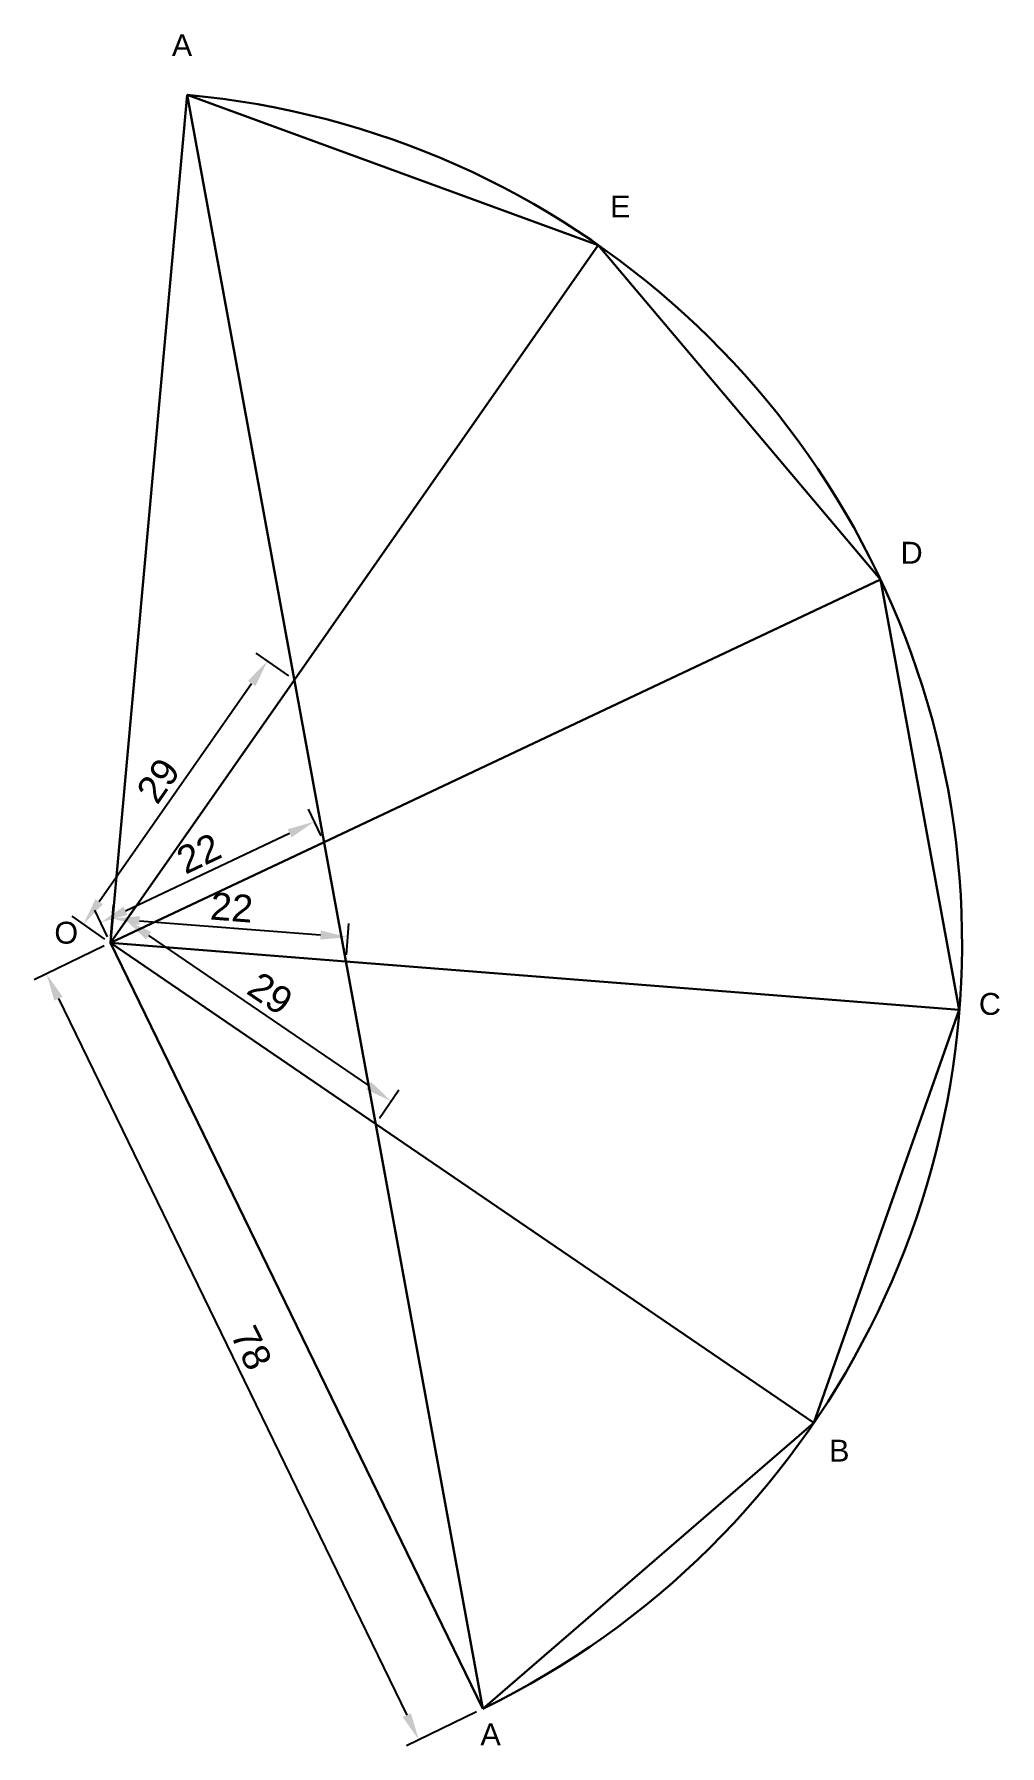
# Model space of a CAD drawing. Header units: millimetres. Extents: x 137 to 7220, y 7466 to 9893.
# Drawn here: x 4514.5 to 4602.8, y 8493.5 to 8650 of the extents above; entities that cross this region are included whole.
import ezdxf

# ---------------------------------------------------------------- set-up
doc = ezdxf.new("R2010")
doc.units = ezdxf.units.MM
doc.header["$PDMODE"] = 35
doc.header["$PDSIZE"] = 3
doc.layers.add('Dimensions', color=1, linetype='Continuous')
doc.layers.add('Text', color=7, linetype='Continuous')
doc.layers.add('Object', color=7, linetype='Continuous', lineweight=30)
doc.styles.get("Standard").update_dxf_attribs({"font": 'arial.ttf'})
doc.dimstyles.new('ISO-25', dxfattribs={"dimtxt": 2.5, "dimasz": 2.5, "dimexe": 1.25, "dimexo": 0.625, "dimtad": 1, "dimdec": 0, "dimtxsty": 'Standard', "dimcen": 2.5, "dimadec": 0, "dimazin": 0, "dimtfac": 1, "dimtdec": 0, "dimtmove": 0, "dimatfit": 3, "dimfxl": 1, "dimarcsym": 0})

msp = doc.modelspace()

# ---------------------------------------------------------------- texts
at = {"layer": 'Text'}
for s, p in [('A', (4527.096, 8647.977)), ('E', (4567.15, 8633.227)), ('D', (4593.708, 8601.581)), ('O', (4516.358, 8566.849)), ('C', (4600.859, 8560.338)), ('B', (4587.171, 8519.504)), ('A', (4555.3, 8493.574))]:
    msp.add_text(s, height=2, dxfattribs=at).set_placement(p)

# ---------------------------------------------------------------- blocks, each defined once
blk = doc.blocks.new('*D1075')
at = {"layer": 'Defpoints', "color": 0, "transparency": 16777216}
for p in [(4535.83, 8592.68), (4538.29, 8590.96), (4521.48, 8566.91)]:
    blk.add_point(p, dxfattribs=at)
at = {"layer": 'Dimensions', "color": 0, "lineweight": -2, "transparency": 16777216}
for p, q in [((4537.78, 8591.32), (4534.8, 8593.4)), ((4520.45, 8570.69), (4534.39, 8590.63)), ((4520.97, 8567.27), (4517.99, 8569.35))]:
    blk.add_line(p, q, dxfattribs=at)
at = {"layer": 'Dimensions', "color": 0, "transparency": 16777216}
for points in [[(4534.05, 8590.87), (4534.74, 8590.39), (4535.83, 8592.68)], [(4520.11, 8570.92), (4520.79, 8570.45), (4519.02, 8568.64)]]:
    blk.add_solid(points, dxfattribs=at)
at = {"layer": 'Dimensions', "color": 0, "transparency": 16777216, "insert": (4525.86, 8581.75), "char_height": 2.5, "attachment_point": 5, "rotation": 55.044}
blk.add_mtext('29', dxfattribs=at)
blk = doc.blocks.new('*D1076')
at = {"layer": 'Defpoints', "color": 0, "transparency": 16777216}
for p in [(4540.12, 8578), (4541.01, 8576.13), (4521.48, 8566.91)]:
    blk.add_point(p, dxfattribs=at)
at = {"layer": 'Dimensions', "color": 0, "lineweight": -2, "transparency": 16777216}
for p, q in [((4540.74, 8576.69), (4539.59, 8579.13)), ((4522.86, 8569.86), (4537.86, 8576.94)), ((4521.22, 8567.48), (4520.06, 8569.92))]:
    blk.add_line(p, q, dxfattribs=at)
at = {"layer": 'Dimensions', "color": 0, "transparency": 16777216}
for points in [[(4537.68, 8577.31), (4538.04, 8576.56), (4540.12, 8578)], [(4522.68, 8570.23), (4523.04, 8569.48), (4520.6, 8568.79)]]:
    blk.add_solid(points, dxfattribs=at)
at = {"layer": 'Dimensions', "color": 0, "transparency": 16777216, "insert": (4529.56, 8575.1), "char_height": 2.5, "attachment_point": 5, "rotation": 25.264}
blk.add_mtext('22', dxfattribs=at)
blk = doc.blocks.new('*D1036')
at = {"layer": 'Defpoints', "color": 0, "transparency": 16777216}
for p in [(4543.18, 8567.44), (4521.48, 8566.91), (4543.01, 8565.21)]:
    blk.add_point(p, dxfattribs=at)
at = {"layer": 'Dimensions', "color": 0, "lineweight": -2, "transparency": 16777216}
for p, q in [((4521.53, 8567.53), (4521.76, 8570.38)), ((4524.15, 8568.94), (4540.69, 8567.64)), ((4543.06, 8565.83), (4543.28, 8568.68))]:
    blk.add_line(p, q, dxfattribs=at)
at = {"layer": 'Dimensions', "color": 0, "transparency": 16777216}
for points in [[(4524.18, 8569.36), (4524.12, 8568.53), (4521.66, 8569.14)], [(4540.72, 8568.05), (4540.66, 8567.22), (4543.18, 8567.44)]]:
    blk.add_solid(points, dxfattribs=at)
at = {"layer": 'Dimensions', "color": 0, "transparency": 16777216, "insert": (4532.57, 8570.16), "char_height": 2.5, "attachment_point": 5, "rotation": 355.4839}
blk.add_mtext('22', dxfattribs=at)
blk = doc.blocks.new('*D1077')
at = {"layer": 'Defpoints', "color": 0, "transparency": 16777216}
for p in [(4521.48, 8566.91), (4547.14, 8552.46), (4545.72, 8550.38)]:
    blk.add_point(p, dxfattribs=at)
at = {"layer": 'Dimensions', "color": 0, "lineweight": -2, "transparency": 16777216}
for p, q in [((4521.84, 8567.43), (4523.61, 8570.02)), ((4524.97, 8567.58), (4545.07, 8553.87)), ((4546.07, 8550.9), (4547.84, 8553.49))]:
    blk.add_line(p, q, dxfattribs=at)
at = {"layer": 'Dimensions', "color": 0, "transparency": 16777216}
for points in [[(4525.2, 8567.93), (4524.73, 8567.24), (4522.9, 8568.99)], [(4545.31, 8554.21), (4544.84, 8553.52), (4547.14, 8552.46)]]:
    blk.add_solid(points, dxfattribs=at)
at = {"layer": 'Dimensions', "color": 0, "transparency": 16777216, "insert": (4536.09, 8562.29), "char_height": 2.5, "attachment_point": 5, "rotation": 325.7038}
blk.add_mtext('29', dxfattribs=at)
blk = doc.blocks.new('*D1078')
at = {"layer": 'Defpoints', "color": 0, "transparency": 16777216}
for p in [(4521.48, 8566.91), (4555.51, 8496.91), (4549.67, 8494.07)]:
    blk.add_point(p, dxfattribs=at)
at = {"layer": 'Dimensions', "color": 0, "lineweight": -2, "transparency": 16777216}
for p, q in [((4520.92, 8566.64), (4514.52, 8563.53)), ((4516.74, 8561.82), (4548.58, 8496.32)), ((4554.95, 8496.64), (4548.54, 8493.53))]:
    blk.add_line(p, q, dxfattribs=at)
at = {"layer": 'Dimensions', "color": 0, "transparency": 16777216}
for points in [[(4517.11, 8562.01), (4516.36, 8561.64), (4515.64, 8564.07)], [(4548.95, 8496.5), (4548.2, 8496.14), (4549.67, 8494.07)]]:
    blk.add_solid(points, dxfattribs=at)
at = {"layer": 'Dimensions', "color": 0, "transparency": 16777216, "insert": (4534.37, 8529.9), "char_height": 2.5, "attachment_point": 5, "rotation": 295.9237}
blk.add_mtext('78', dxfattribs=at)

# ---------------------------------------------------------------- dimensions: what is measured, and where the dimension line sits
at = {"layer": 'Dimensions'}
for p2, distance, picture, middle in [((4538.293, 8590.958), 3.01, '*D1075', (4525.863, 8581.749)), ((4541.008, 8576.126), 2.077, '*D1076', (4529.557, 8575.097)), ((4543.006, 8565.212), 2.234, '*D1036', (4532.569, 8570.163)), ((4545.722, 8550.38), 2.515, '*D1077', (4536.091, 8562.295)), ((4555.51, 8496.912), -6.494, '*D1078', (4534.366, 8529.904))]:
    dim = msp.add_aligned_dim(p1=(4521.484, 8566.912), p2=p2, distance=distance, dimstyle='ISO-25', dxfattribs=at)
    dim.commit()
    dim.dimension.update_dxf_attribs({"geometry": picture, "text_midpoint": middle})

# ---------------------------------------------------------------- linework, layer by layer
at = {"layer": 'Object'}
for p, q in [((4521.484, 8566.912), (4528.505, 8644.426)), ((4528.505, 8644.426), (4566.077, 8630.702)), ((4528.505, 8644.426), (4555.51, 8496.912)), ((4538.293, 8590.958), (4566.077, 8630.702)), ((4566.077, 8630.702), (4591.871, 8600.13)), ((4541.008, 8576.126), (4591.871, 8600.13)), ((4591.871, 8600.13), (4599.074, 8560.783)), ((4521.484, 8566.912), (4538.293, 8590.958)), ((4521.484, 8566.912), (4541.008, 8576.126)), ((4555.51, 8496.912), (4521.484, 8566.912)), ((4521.484, 8566.912), (4543.006, 8565.212)), ((4521.484, 8566.912), (4545.722, 8550.38)), ((4543.006, 8565.212), (4599.074, 8560.783)), ((4599.074, 8560.783), (4585.783, 8523.056)), ((4545.722, 8550.38), (4585.783, 8523.056)), ((4585.783, 8523.056), (4555.51, 8496.912))]:
    msp.add_line(p, q, dxfattribs=at)
msp.add_arc((4521.484, 8566.912), 77.832, 295.92375, 84.82412, dxfattribs=at)

msp.set_redraw_order([(e.dxf.handle, doc.entitydb.next_handle()) for e in msp.query("TEXT MTEXT ATTDEF DIMENSION ARC_DIMENSION")])  # texts and dimensions are drawn at this point

doc.saveas('drawing.dxf')
